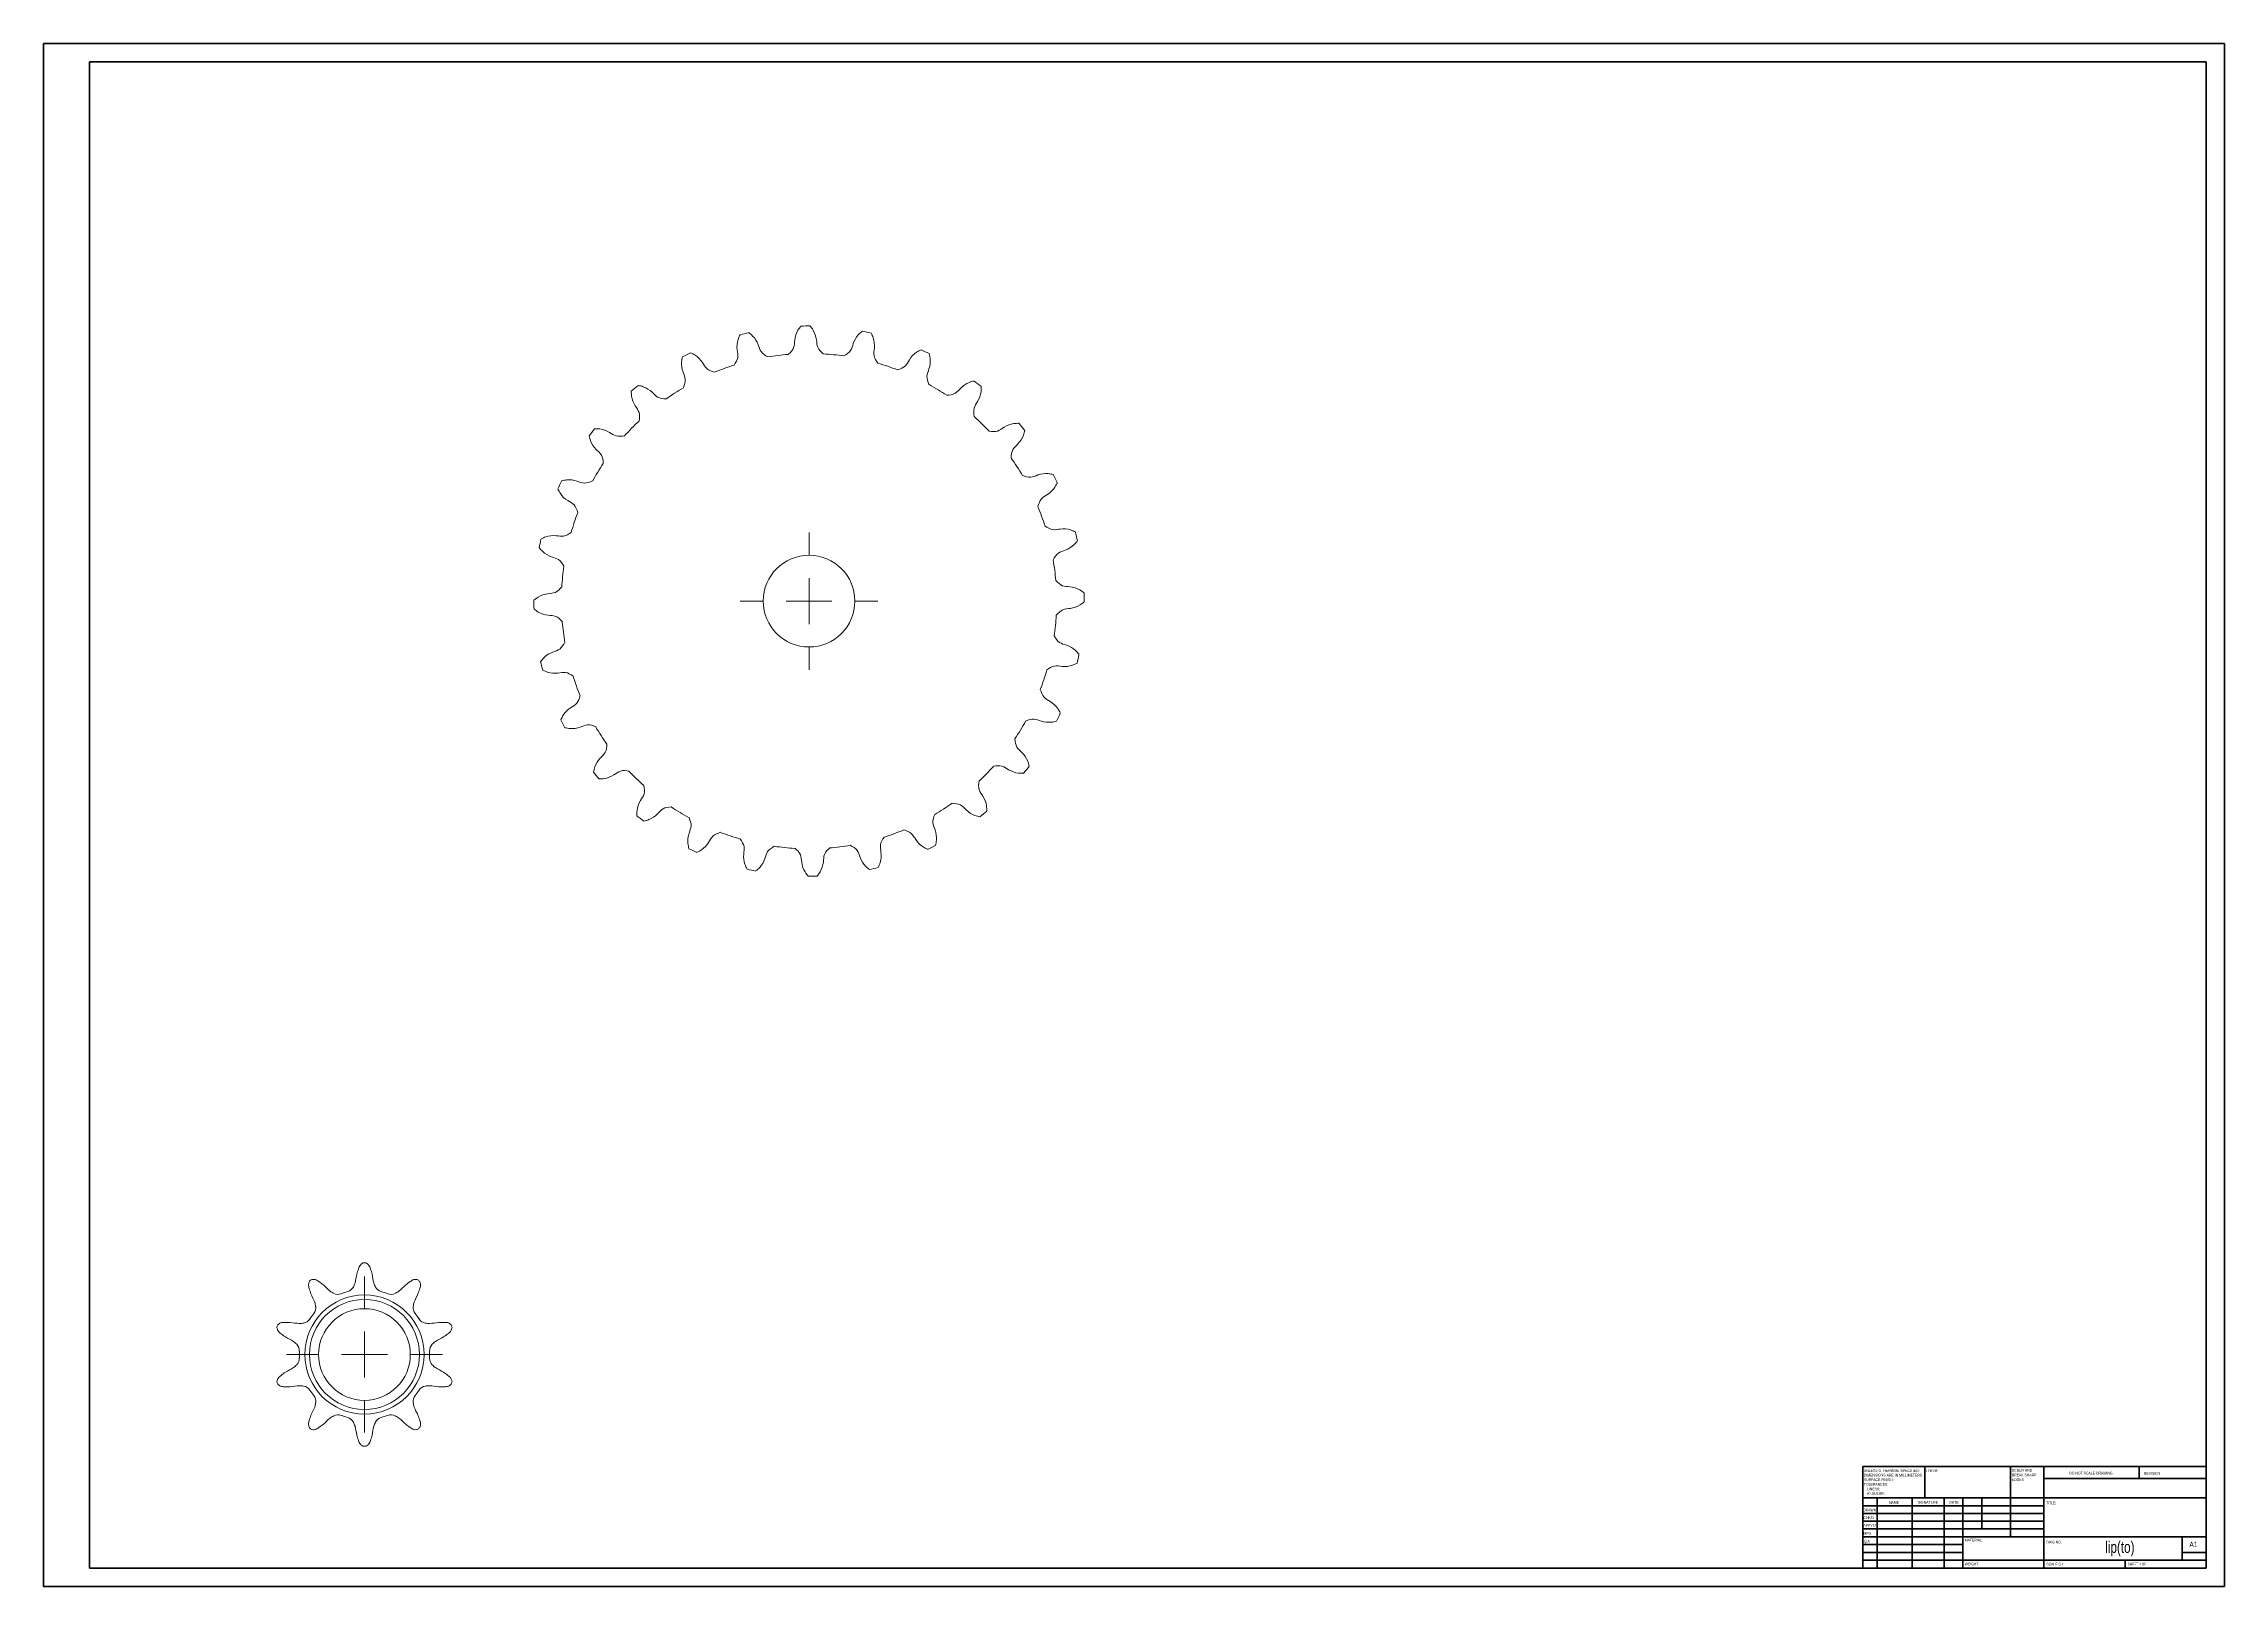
# Model space of a CAD drawing. Header units: millimetres. Extents: x 0 to 1189, y 0 to 841.
import ezdxf

# ---------------------------------------------------------------- set-up
doc = ezdxf.new("R2010")
doc.units = ezdxf.units.MM
doc.styles.add('SLDTEXTSTYLE0', font='TXT', dxfattribs={"width": 0.75})
doc.styles.add('SLDTEXTSTYLE1', font='TXT', dxfattribs={"width": 0.6875})

# ---------------------------------------------------------------- blocks, each defined once
blk = doc.blocks.new('SW_NOTE_0')
at = {"color": 0, "linetype": 'Continuous', "lineweight": 0, "char_height": 1.5, "attachment_point": 1, "style": 'SLDTEXTSTYLE0'}
for s, insert in [('DEBUR AND', (0, 1.9)), ('BREAK SHARP', (0, -0.6)), ('EDGES', (0, -3.1))]:
    blk.add_mtext(s, dxfattribs=dict(at, insert=insert))
blk = doc.blocks.new('SW_NOTE_1')
at = {"color": 0, "linetype": 'Continuous', "lineweight": 0, "char_height": 1.5, "attachment_point": 1, "style": 'SLDTEXTSTYLE0'}
for s, insert in [('UNLESS OTHERWISE SPECIFIED:', (0, 1.9)), ('TOLERANCES:', (0, -5.6)), ('DIMENSIONS ARE IN MILLIMETERS', (0, -0.6)), ('SURFACE FINISH:', (0, -3.1)), ('ANGULAR:', (1.7, -10.6)), ('LINEAR:', (1.7, -8.1))]:
    blk.add_mtext(s, dxfattribs=dict(at, insert=insert))
blk = doc.blocks.new('SW_CENTERMARKSYMBOL_0')
at = {"color": 0, "linetype": 'Continuous', "lineweight": 0}
for p, q in [((0, 25), (0, 37.5)), ((0, 0), (0, 12.5)), ((-25, 0), (-37.5, 0)), ((0, 0), (-12.5, 0)), ((0, 0), (0, -12.5)), ((0, 0), (12.5, 0)), ((25, 0), (37.5, 0)), ((0, -25), (0, -37.5))]:
    blk.add_line(p, q, dxfattribs=at)
blk = doc.blocks.new('SW_CENTERMARKSYMBOL_1')
at = {"color": 0, "linetype": 'Continuous', "lineweight": 0}
for p, q in [((0, 25), (0, 42.5)), ((0, 0), (0, 12.5)), ((-25, 0), (-42.5, 0)), ((0, 0), (-12.5, 0)), ((0, 0), (0, -12.5)), ((0, 0), (12.5, 0)), ((25, 0), (42.5, 0)), ((0, -25), (0, -42.5))]:
    blk.add_line(p, q, dxfattribs=at)

msp = doc.modelspace()

# ---------------------------------------------------------------- linework, layer by layer
at = {"color": 7, "linetype": 'Continuous', "lineweight": 40}
for p, q in [((0.1, 0.2), (0.1, 841.2)), ((0.1, 841.2), (1189.1, 841.2)), ((1189.1, 0.2), (1189.1, 841.2)), ((25.1, 10.2), (25.1, 831.2)), ((25.1, 831.2), (1179.1, 831.2)), ((1179.1, 10.2), (1179.1, 831.2)), ((991.9, 65.5), (1179.1, 65.5)), ((991.9, 65.5), (991.9, 10.2)), ((1025.7, 48.5), (1025.7, 65.5)), ((1072.5, 65.5), (1072.5, 27.2)), ((1090.7, 65.5), (1090.7, 10.2)), ((1142.7, 59.1), (1142.7, 65.5)), ((1179.1, 65.5), (1179.1, 10.2)), ((1179.1, 48.5), (991.9, 48.5)), ((999.7, 48.5), (999.7, 10.2)), ((1018.9, 48.5), (1018.9, 10.2)), ((1036.3, 48.5), (1036.3, 10.2)), ((1046.5, 10.2), (1046.5, 48.5)), ((1056.9, 31.5), (1056.9, 48.5)), ((1179.1, 59.1), (1090.7, 59.1)), ((1090.7, 44.2), (991.9, 44.2)), ((1090.7, 40), (991.9, 40)), ((1090.7, 35.7), (991.9, 35.7)), ((1090.7, 31.5), (991.9, 31.5)), ((1046.5, 27.2), (991.9, 27.2)), ((1046.5, 27.2), (1179.1, 27.2)), ((1166.1, 14.5), (1166.1, 27.2)), ((1046.5, 23), (991.9, 23)), ((1046.5, 18.7), (991.9, 18.7)), ((991.9, 14.5), (1179.1, 14.5)), ((1134.9, 10.2), (1134.9, 14.5)), ((1179.1, 18.7), (1166.1, 18.7)), ((0.1, 0.2), (1189.1, 0.2)), ((25.1, 10.2), (1179.1, 10.2))]:
    msp.add_line(p, q, dxfattribs=at)
at = {"color": 7, "linetype": 'Continuous', "lineweight": 15}
for centre, radius in [((417.4, 537.3), 25), ((175, 126.6), 32.5), ((175, 126.6), 30), ((175, 126.6), 25)]:
    msp.add_circle(centre, radius, dxfattribs=at)
for centre, radius, start, end in [((417.4, 537.3), 150, 102.6855, 104.5326), ((417.4, 537.3), 150, 89.8284, 91.6755), ((417.4, 537.3), 150, 76.9712, 78.8183), ((417.4, 537.3), 150, 115.5427, 117.3897), ((417.4, 537.3), 135, 107.6342, 112.4411), ((417.4, 537.3), 135, 94.7771, 99.5839), ((417.4, 537.3), 135, 81.9199, 86.7268), ((417.4, 537.3), 135, 69.0628, 73.8697), ((417.4, 537.3), 150, 64.1141, 65.9612), ((417.4, 537.3), 150, 128.3998, 130.2469), ((417.4, 537.3), 135, 56.2056, 61.0125), ((417.4, 537.3), 150, 51.257, 53.104), ((417.4, 537.3), 135, 120.4913, 125.2982), ((417.4, 537.3), 150, 141.257, 143.104), ((417.4, 537.3), 135, 133.3485, 138.1554), ((417.4, 537.3), 135, 43.3485, 48.1554), ((417.4, 537.3), 150, 38.3998, 40.2469), ((417.4, 537.3), 135, 146.2056, 151.0125), ((417.4, 537.3), 135, 30.4913, 35.2982), ((417.4, 537.3), 150, 154.1141, 155.9612), ((417.4, 537.3), 150, 25.5427, 27.3897), ((417.4, 537.3), 135, 159.0628, 163.8697), ((417.4, 537.3), 135, 17.6342, 22.4411), ((417.4, 537.3), 150, 166.9712, 168.8183), ((417.4, 537.3), 150, 12.6855, 14.5326), ((417.4, 537.3), 135, 4.7771, 9.5839), ((417.4, 537.3), 135, 171.9199, 176.7268), ((417.4, 537.3), 150, 179.8284, 181.6755), ((417.4, 537.3), 150, 359.8284, 1.6755), ((417.4, 537.3), 135, 184.7771, 189.5839), ((417.4, 537.3), 135, 351.9199, 356.7268), ((417.4, 537.3), 150, 192.6855, 194.5326), ((417.4, 537.3), 135, 339.0628, 343.8697), ((417.4, 537.3), 150, 346.9712, 348.8183), ((417.4, 537.3), 135, 197.6342, 202.4411), ((417.4, 537.3), 150, 334.1141, 335.9612), ((417.4, 537.3), 150, 205.5427, 207.3897), ((417.4, 537.3), 135, 210.4913, 215.2982), ((417.4, 537.3), 135, 326.2056, 331.0125), ((417.4, 537.3), 150, 218.3998, 220.2469), ((417.4, 537.3), 135, 223.3485, 228.1554), ((417.4, 537.3), 135, 313.3485, 318.1554), ((417.4, 537.3), 150, 321.257, 323.104), ((417.4, 537.3), 150, 231.257, 233.104), ((417.4, 537.3), 135, 236.2056, 241.0125), ((417.4, 537.3), 135, 300.4913, 305.2982), ((417.4, 537.3), 150, 308.3998, 310.2469), ((417.4, 537.3), 135, 249.0628, 253.8697), ((417.4, 537.3), 135, 287.6342, 292.4411), ((417.4, 537.3), 150, 244.1141, 245.9612), ((417.4, 537.3), 135, 261.9199, 266.7268), ((417.4, 537.3), 135, 274.7771, 279.5839), ((417.4, 537.3), 150, 295.5427, 297.3897), ((417.4, 537.3), 150, 256.9712, 258.8183), ((417.4, 537.3), 150, 269.8284, 271.6755), ((417.4, 537.3), 150, 282.6855, 284.5326), ((175, 126.6), 50, 125.1011, 126.8989), ((175, 126.6), 50, 89.1011, 90.8989), ((175, 126.6), 50, 53.1011, 54.8989), ((160.5, 164.4), 5, 243.2246, 290.9669), ((175, 126.6), 35.5, 105.0331, 110.9669), ((164.5, 165.7), 5, 285.0331, 332.7754), ((185.5, 165.7), 5, 207.2246, 254.9669), ((175, 126.6), 35.5, 69.0331, 74.9669), ((189.5, 164.4), 5, 249.0331, 296.7754), ((175, 126.6), 50, 161.1011, 162.8989), ((141, 148.7), 5, 279.2246, 326.9669), ((175, 126.6), 35.5, 141.0331, 146.9669), ((143.5, 152.1), 5, 321.0331, 8.7754), ((206.5, 152.1), 5, 171.2246, 218.9669), ((175, 126.6), 35.5, 33.0331, 38.9669), ((209, 148.7), 5, 213.0331, 260.7754), ((175, 126.6), 50, 17.1011, 18.8989), ((134.5, 128.7), 5, 357.0331, 44.7754), ((215.5, 128.7), 5, 135.2246, 182.9669), ((134.5, 124.5), 5, 315.2246, 2.9669), ((175, 126.6), 35.5, 177.0331, 182.9669), ((175, 126.6), 35.5, 357.0331, 2.9669), ((215.5, 124.5), 5, 177.0331, 224.7754), ((175, 126.6), 50, 197.1011, 198.8989), ((141, 104.5), 5, 33.0331, 80.7754), ((175, 126.6), 35.5, 213.0331, 218.9669), ((175, 126.6), 35.5, 321.0331, 326.9669), ((209, 104.5), 5, 99.2246, 146.9669), ((175, 126.6), 50, 341.1011, 342.8989), ((143.5, 101.1), 5, 351.2246, 38.9669), ((206.5, 101.1), 5, 141.0331, 188.7754), ((175, 126.6), 50, 233.1011, 234.8989), ((160.5, 88.7), 5, 69.0331, 116.7754), ((175, 126.6), 35.5, 249.0331, 254.9669), ((164.5, 87.4), 5, 27.2246, 74.9669), ((185.5, 87.4), 5, 105.0331, 152.7754), ((175, 126.6), 35.5, 285.0331, 290.9669), ((189.5, 88.7), 5, 63.2246, 110.9669), ((175, 126.6), 50, 305.1011, 306.8989), ((175, 126.6), 50, 269.1011, 270.8989)]:
    msp.add_arc(centre, radius, start, end, dxfattribs=at)
for points, knots in [([(379.8, 682.5), (379.4, 681.7), (378.2, 679.1), (377.9, 674.8), (379.1, 669.9), (377.4, 667.4), (376.5, 666)], [0, 0, 0, 0, 0.165713, 0.492772, 0.731383, 1, 1, 1, 1]), ([(384.5, 683.7), (385.2, 683.1), (387.5, 681.3), (389.7, 677.7), (390.9, 672.8), (393.5, 671.3), (394.9, 670.5)], [0, 0, 0, 0, 0.165713, 0.492772, 0.731383, 1, 1, 1, 1]), ([(413, 687.3), (412.4, 686.5), (410.7, 684.3), (409.5, 680.2), (409.5, 675.1), (407.3, 673), (406.2, 671.9)], [0, 0, 0, 0, 0.165713, 0.492772, 0.731383, 1, 1, 1, 1]), ([(417.9, 687.3), (418.5, 686.6), (420.3, 684.4), (421.6, 680.3), (421.7, 675.3), (423.9, 673.2), (425.1, 672.1)], [0, 0, 0, 0, 0.165713, 0.492772, 0.731383, 1, 1, 1, 1]), ([(446.5, 684.5), (445.8, 683.9), (443.6, 682.1), (441.5, 678.3), (440.4, 673.4), (437.8, 671.8), (436.4, 671)], [0, 0, 0, 0, 0.165713, 0.492772, 0.731383, 1, 1, 1, 1]), ([(451.2, 683.5), (451.7, 682.6), (452.9, 680.1), (453.3, 675.8), (452.3, 670.9), (454, 668.4), (454.9, 667)], [0, 0, 0, 0, 0.165713, 0.492772, 0.731383, 1, 1, 1, 1]), ([(348.4, 670.5), (348.2, 669.6), (347.6, 666.8), (348.3, 662.6), (350.5, 658.1), (349.5, 655.2), (348.9, 653.7)], [0, 0, 0, 0, 0.165713, 0.492772, 0.731383, 1, 1, 1, 1]), ([(352.7, 672.7), (353.6, 672.3), (356.2, 671.1), (359.2, 668), (361.4, 663.5), (364.3, 662.6), (365.9, 662.1)], [0, 0, 0, 0, 0.165713, 0.492772, 0.731383, 1, 1, 1, 1]), ([(478.5, 674.3), (477.7, 673.9), (475.1, 672.6), (472.2, 669.5), (470.1, 664.9), (467.2, 663.9), (465.7, 663.4)], [0, 0, 0, 0, 0.165713, 0.492772, 0.731383, 1, 1, 1, 1]), ([(482.9, 672.3), (483.1, 671.4), (483.8, 668.6), (483.2, 664.3), (481.1, 659.8), (482.2, 656.9), (482.8, 655.4)], [0, 0, 0, 0, 0.165713, 0.492772, 0.731383, 1, 1, 1, 1]), ([(324.2, 654.9), (325.2, 654.7), (328, 654.1), (331.6, 651.7), (334.7, 647.9), (337.8, 647.6), (339.4, 647.5)], [0, 0, 0, 0, 0.165713, 0.492772, 0.731383, 1, 1, 1, 1]), ([(507.5, 657.3), (506.5, 657.1), (503.8, 656.4), (500.3, 653.9), (497.2, 650), (494.1, 649.7), (492.5, 649.5)], [0, 0, 0, 0, 0.165713, 0.492772, 0.731383, 1, 1, 1, 1]), ([(511.3, 654.3), (511.3, 653.4), (511.3, 650.5), (509.8, 646.5), (506.8, 642.5), (507.2, 639.5), (507.5, 637.9)], [0, 0, 0, 0, 0.165713, 0.492772, 0.731383, 1, 1, 1, 1]), ([(320.5, 651.8), (320.5, 650.9), (320.6, 648), (322.2, 644), (325.3, 640.2), (325, 637.1), (324.8, 635.5)], [0, 0, 0, 0, 0.165713, 0.492772, 0.731383, 1, 1, 1, 1]), ([(300.4, 631.2), (301.4, 631.2), (304.2, 631.3), (308.3, 629.8), (312.2, 626.7), (315.3, 627.2), (316.9, 627.4)], [0, 0, 0, 0, 0.165713, 0.492772, 0.731383, 1, 1, 1, 1]), ([(531.9, 634.3), (531, 634.2), (528.1, 634.2), (524.1, 632.6), (520.2, 629.4), (517.2, 629.8), (515.6, 630)], [0, 0, 0, 0, 0.165713, 0.492772, 0.731383, 1, 1, 1, 1]), ([(535, 630.5), (534.8, 629.6), (534.2, 626.8), (531.8, 623.2), (527.9, 620), (527.7, 617), (527.6, 615.4)], [0, 0, 0, 0, 0.165713, 0.492772, 0.731383, 1, 1, 1, 1]), ([(297.5, 627.4), (297.7, 626.5), (298.4, 623.7), (300.8, 620.2), (304.8, 617.1), (305.1, 614), (305.2, 612.4)], [0, 0, 0, 0, 0.165713, 0.492772, 0.731383, 1, 1, 1, 1]), ([(550.6, 606.3), (549.7, 606.5), (546.9, 607.1), (542.6, 606.5), (538.1, 604.2), (535.3, 605.3), (533.8, 605.8)], [0, 0, 0, 0, 0.165713, 0.492772, 0.731383, 1, 1, 1, 1]), ([(280.4, 598.4), (280.9, 597.6), (282.1, 595), (285.3, 592.2), (289.9, 590), (290.8, 587.1), (291.3, 585.6)], [0, 0, 0, 0, 0.165713, 0.492772, 0.731383, 1, 1, 1, 1]), ([(282.5, 602.8), (283.4, 603.1), (286.2, 603.7), (290.4, 603.1), (295, 601), (297.8, 602.2), (299.3, 602.8)], [0, 0, 0, 0, 0.165713, 0.492772, 0.731383, 1, 1, 1, 1]), ([(552.8, 602), (552.4, 601.2), (551.2, 598.6), (548, 595.6), (543.6, 593.4), (542.7, 590.4), (542.2, 588.9)], [0, 0, 0, 0, 0.165713, 0.492772, 0.731383, 1, 1, 1, 1]), ([(271.3, 571.2), (272.1, 571.6), (274.7, 572.9), (279, 573.2), (283.9, 572.2), (286.4, 573.9), (287.7, 574.8)], [0, 0, 0, 0, 0.165713, 0.492772, 0.731383, 1, 1, 1, 1]), ([(562.6, 575), (561.8, 575.4), (559.2, 576.6), (554.9, 576.9), (550, 575.7), (547.4, 577.4), (546.1, 578.2)], [0, 0, 0, 0, 0.165713, 0.492772, 0.731383, 1, 1, 1, 1]), ([(270.3, 566.4), (270.9, 565.7), (272.7, 563.5), (276.4, 561.4), (281.3, 560.3), (282.9, 557.7), (283.8, 556.3)], [0, 0, 0, 0, 0.165713, 0.492772, 0.731383, 1, 1, 1, 1]), ([(563.8, 570.3), (563.2, 569.5), (561.4, 567.3), (557.7, 565.1), (552.9, 563.9), (551.3, 561.2), (550.5, 559.8)], [0, 0, 0, 0, 0.165713, 0.492772, 0.731383, 1, 1, 1, 1]), ([(567.4, 541.7), (566.6, 542.3), (564.4, 544.1), (560.2, 545.3), (555.2, 545.2), (553.1, 547.4), (552, 548.6)], [0, 0, 0, 0, 0.165713, 0.492772, 0.731383, 1, 1, 1, 1]), ([(267.4, 537.8), (268.2, 538.4), (270.4, 540.2), (274.5, 541.5), (279.5, 541.6), (281.5, 543.9), (282.6, 545.1)], [0, 0, 0, 0, 0.165713, 0.492772, 0.731383, 1, 1, 1, 1]), ([(567.4, 536.9), (566.7, 536.3), (564.5, 534.5), (560.4, 533.2), (555.4, 533.1), (553.3, 530.8), (552.2, 529.6)], [0, 0, 0, 0, 0.165713, 0.492772, 0.731383, 1, 1, 1, 1]), ([(267.5, 533), (268.2, 532.4), (270.5, 530.6), (274.6, 529.4), (279.6, 529.5), (281.8, 527.3), (282.9, 526.1)], [0, 0, 0, 0, 0.165713, 0.492772, 0.731383, 1, 1, 1, 1]), ([(271.1, 504.4), (271.7, 505.2), (273.4, 507.4), (277.1, 509.6), (282, 510.8), (283.5, 513.5), (284.3, 514.9)], [0, 0, 0, 0, 0.165713, 0.492772, 0.731383, 1, 1, 1, 1]), ([(564.6, 508.3), (564, 509), (562.2, 511.2), (558.4, 513.3), (553.5, 514.4), (551.9, 517), (551.1, 518.4)], [0, 0, 0, 0, 0.165713, 0.492772, 0.731383, 1, 1, 1, 1]), ([(272.2, 499.7), (273.1, 499.3), (275.7, 498.1), (280, 497.8), (284.8, 499), (287.4, 497.3), (288.8, 496.4)], [0, 0, 0, 0, 0.165713, 0.492772, 0.731383, 1, 1, 1, 1]), ([(563.6, 503.5), (562.7, 503.1), (560.2, 501.8), (555.9, 501.4), (551, 502.5), (548.4, 500.8), (547.1, 499.8)], [0, 0, 0, 0, 0.165713, 0.492772, 0.731383, 1, 1, 1, 1]), ([(554.4, 476.2), (554, 477.1), (552.7, 479.6), (549.5, 482.5), (545, 484.7), (544, 487.6), (543.5, 489.1)], [0, 0, 0, 0, 0.165713, 0.492772, 0.731383, 1, 1, 1, 1]), ([(282.1, 472.7), (282.5, 473.5), (283.7, 476.1), (286.8, 479.1), (291.3, 481.3), (292.2, 484.3), (292.6, 485.8)], [0, 0, 0, 0, 0.165713, 0.492772, 0.731383, 1, 1, 1, 1]), ([(284.2, 468.3), (285.2, 468.1), (288, 467.5), (292.2, 468.2), (296.7, 470.5), (299.6, 469.4), (301.1, 468.8)], [0, 0, 0, 0, 0.165713, 0.492772, 0.731383, 1, 1, 1, 1]), ([(552.4, 471.9), (551.4, 471.6), (548.7, 471), (544.4, 471.5), (539.9, 473.6), (537, 472.5), (535.5, 471.9)], [0, 0, 0, 0, 0.165713, 0.492772, 0.731383, 1, 1, 1, 1]), ([(299.9, 444.2), (300.1, 445.1), (300.7, 447.9), (303, 451.5), (306.9, 454.7), (307.1, 457.7), (307.2, 459.3)], [0, 0, 0, 0, 0.165713, 0.492772, 0.731383, 1, 1, 1, 1]), ([(537.4, 447.3), (537.2, 448.2), (536.5, 451), (534, 454.5), (530.1, 457.6), (529.8, 460.6), (529.6, 462.3)], [0, 0, 0, 0, 0.165713, 0.492772, 0.731383, 1, 1, 1, 1]), ([(302.9, 440.4), (303.9, 440.4), (306.7, 440.5), (310.7, 442.1), (314.6, 445.3), (317.6, 444.9), (319.2, 444.7)], [0, 0, 0, 0, 0.165713, 0.492772, 0.731383, 1, 1, 1, 1]), ([(534.4, 443.5), (533.5, 443.5), (530.6, 443.4), (526.6, 444.9), (522.6, 448), (519.6, 447.5), (518, 447.3)], [0, 0, 0, 0, 0.165713, 0.492772, 0.731383, 1, 1, 1, 1]), ([(323.5, 420.3), (323.5, 421.3), (323.5, 424.2), (325, 428.2), (328.1, 432.2), (327.6, 435.2), (327.4, 436.8)], [0, 0, 0, 0, 0.165713, 0.492772, 0.731383, 1, 1, 1, 1]), ([(514.3, 422.9), (514.3, 423.8), (514.3, 426.7), (512.7, 430.6), (509.5, 434.5), (509.9, 437.6), (510.1, 439.2)], [0, 0, 0, 0, 0.165713, 0.492772, 0.731383, 1, 1, 1, 1]), ([(327.4, 417.4), (328.3, 417.6), (331.1, 418.3), (334.6, 420.7), (337.7, 424.7), (340.7, 425), (342.3, 425.2)], [0, 0, 0, 0, 0.165713, 0.492772, 0.731383, 1, 1, 1, 1]), ([(351.9, 402.4), (351.7, 403.3), (351, 406.1), (351.6, 410.4), (353.7, 414.9), (352.6, 417.8), (352, 419.3)], [0, 0, 0, 0, 0.165713, 0.492772, 0.731383, 1, 1, 1, 1]), ([(486.4, 404.2), (486.6, 405.1), (487.2, 407.9), (486.5, 412.1), (484.3, 416.6), (485.4, 419.5), (485.9, 421)], [0, 0, 0, 0, 0.165713, 0.492772, 0.731383, 1, 1, 1, 1]), ([(510.6, 419.8), (509.7, 420), (506.9, 420.6), (503.3, 423), (500.1, 426.8), (497, 427), (495.4, 427.2)], [0, 0, 0, 0, 0.165713, 0.492772, 0.731383, 1, 1, 1, 1]), ([(356.3, 400.4), (357.2, 400.8), (359.7, 402), (362.6, 405.2), (364.7, 409.8), (367.6, 410.7), (369.2, 411.3)], [0, 0, 0, 0, 0.165713, 0.492772, 0.731383, 1, 1, 1, 1]), ([(383.6, 391.2), (383.2, 392.1), (381.9, 394.6), (381.5, 398.9), (382.6, 403.8), (380.8, 406.3), (379.9, 407.7)], [0, 0, 0, 0, 0.165713, 0.492772, 0.731383, 1, 1, 1, 1]), ([(455.1, 392.1), (455.5, 393), (456.7, 395.6), (456.9, 399.9), (455.8, 404.8), (457.4, 407.3), (458.3, 408.7)], [0, 0, 0, 0, 0.165713, 0.492772, 0.731383, 1, 1, 1, 1]), ([(482.1, 402), (481.2, 402.4), (478.7, 403.6), (475.7, 406.7), (473.4, 411.2), (470.5, 412.1), (469, 412.6)], [0, 0, 0, 0, 0.165713, 0.492772, 0.731383, 1, 1, 1, 1]), ([(388.3, 390.2), (389.1, 390.8), (391.3, 392.6), (393.4, 396.3), (394.4, 401.3), (397.1, 402.8), (398.4, 403.7)], [0, 0, 0, 0, 0.165713, 0.492772, 0.731383, 1, 1, 1, 1]), ([(417, 387.3), (416.4, 388.1), (414.6, 390.3), (413.2, 394.4), (413.2, 399.4), (410.9, 401.5), (409.7, 402.6)], [0, 0, 0, 0, 0.165713, 0.492772, 0.731383, 1, 1, 1, 1]), ([(421.8, 387.4), (422.4, 388.2), (424.1, 390.4), (425.4, 394.5), (425.3, 399.6), (427.5, 401.7), (428.7, 402.8)], [0, 0, 0, 0, 0.165713, 0.492772, 0.731383, 1, 1, 1, 1]), ([(450.4, 391), (449.6, 391.6), (447.4, 393.3), (445.2, 397), (444, 401.9), (441.3, 403.4), (439.9, 404.2)], [0, 0, 0, 0, 0.165713, 0.492772, 0.731383, 1, 1, 1, 1]), ([(145, 166.6), (145, 166.5), (144.8, 166), (144.3, 164.6), (145, 162.3), (145.9, 159), (147.8, 156), (148.3, 153.6), (148.4, 152.8)], [-0.004717, -0.004717, -0.004717, -0.004717, 0.0001182, 0.1056832, 0.2431269, 0.4218672, 0.7190067, 0.8598173, 0.8598173, 0.8598173, 0.8598173]), ([(146.3, 167.5), (146.3, 167.5), (146.9, 167.5), (148.4, 167.6), (150.4, 166.2), (153.2, 164.3), (155.4, 161.6), (157.6, 160.3), (158.3, 160)], [-0.004717, -0.004717, -0.004717, -0.004717, 0.0001182, 0.1056832, 0.2431269, 0.4218672, 0.7190067, 0.8598173, 0.8598173, 0.8598173, 0.8598173]), ([(174.2, 176.6), (174.2, 176.6), (173.7, 176.2), (172.5, 175.4), (171.7, 173.1), (170.5, 169.9), (170.3, 166.4), (169.3, 164.1), (169, 163.4)], [-0.004717, -0.004717, -0.004717, -0.004717, 0.0001182, 0.1056832, 0.2431269, 0.4218672, 0.7190067, 0.8598173, 0.8598173, 0.8598173, 0.8598173]), ([(175.8, 176.6), (175.8, 176.6), (176.3, 176.2), (177.6, 175.4), (178.4, 173.1), (179.5, 169.9), (179.7, 166.4), (180.7, 164.1), (181.1, 163.4)], [-0.004717, -0.004717, -0.004717, -0.004717, 0.0001182, 0.1056832, 0.2431269, 0.4218672, 0.7190067, 0.8598173, 0.8598173, 0.8598173, 0.8598173]), ([(203.8, 167.5), (203.7, 167.5), (203.1, 167.5), (201.7, 167.6), (199.7, 166.2), (196.9, 164.3), (194.6, 161.6), (192.5, 160.3), (191.8, 160)], [-0.004717, -0.004717, -0.004717, -0.004717, 0.0001182, 0.1056832, 0.2431269, 0.4218672, 0.7190067, 0.8598173, 0.8598173, 0.8598173, 0.8598173]), ([(205, 166.6), (205.1, 166.5), (205.3, 166), (205.8, 164.6), (205.1, 162.3), (204.1, 159), (202.2, 156), (201.7, 153.6), (201.6, 152.8)], [-0.004717, -0.004717, -0.004717, -0.004717, 0.0001182, 0.1056832, 0.2431269, 0.4218672, 0.7190067, 0.8598173, 0.8598173, 0.8598173, 0.8598173]), ([(127.7, 142.8), (127.7, 142.8), (128.2, 143.2), (129.3, 144.1), (131.8, 144.1), (135.2, 144.2), (138.6, 143.4), (141.1, 143.6), (141.8, 143.7)], [-0.004717, -0.004717, -0.004717, -0.004717, 0.0001182, 0.1056832, 0.2431269, 0.4218672, 0.7190067, 0.8598173, 0.8598173, 0.8598173, 0.8598173]), ([(222.3, 142.8), (222.3, 142.8), (221.8, 143.2), (220.7, 144.1), (218.3, 144.1), (214.9, 144.2), (211.4, 143.4), (209, 143.6), (208.2, 143.7)], [-0.004717, -0.004717, -0.004717, -0.004717, 0.0001182, 0.1056832, 0.2431269, 0.4218672, 0.7190067, 0.8598173, 0.8598173, 0.8598173, 0.8598173]), ([(127.2, 141.3), (127.2, 141.3), (127.4, 140.7), (127.8, 139.3), (129.7, 137.8), (132.4, 135.7), (135.7, 134.4), (137.5, 132.8), (138.1, 132.2)], [-0.004717, -0.004717, -0.004717, -0.004717, 0.0001182, 0.1056832, 0.2431269, 0.4218672, 0.7190067, 0.8598173, 0.8598173, 0.8598173, 0.8598173]), ([(222.8, 141.3), (222.8, 141.3), (222.6, 140.7), (222.3, 139.3), (220.3, 137.8), (217.6, 135.7), (214.3, 134.4), (212.5, 132.8), (212, 132.2)], [-0.004717, -0.004717, -0.004717, -0.004717, 0.0001182, 0.1056832, 0.2431269, 0.4218672, 0.7190067, 0.8598173, 0.8598173, 0.8598173, 0.8598173]), ([(127.2, 111.9), (127.2, 111.9), (127.4, 112.5), (127.8, 113.9), (129.7, 115.4), (132.4, 117.5), (135.7, 118.8), (137.5, 120.4), (138.1, 121)], [-0.004717, -0.004717, -0.004717, -0.004717, 0.0001182, 0.1056832, 0.2431269, 0.4218672, 0.7190067, 0.8598173, 0.8598173, 0.8598173, 0.8598173]), ([(222.8, 111.9), (222.8, 111.9), (222.6, 112.5), (222.3, 113.9), (220.3, 115.4), (217.6, 117.5), (214.3, 118.8), (212.5, 120.4), (212, 121)], [-0.004717, -0.004717, -0.004717, -0.004717, 0.0001182, 0.1056832, 0.2431269, 0.4218672, 0.7190067, 0.8598173, 0.8598173, 0.8598173, 0.8598173]), ([(127.7, 110.4), (127.7, 110.4), (128.2, 110), (129.3, 109.1), (131.8, 109), (135.2, 108.9), (138.6, 109.8), (141.1, 109.5), (141.8, 109.4)], [-0.004717, -0.004717, -0.004717, -0.004717, 0.0001182, 0.1056832, 0.2431269, 0.4218672, 0.7190067, 0.8598173, 0.8598173, 0.8598173, 0.8598173]), ([(222.3, 110.4), (222.3, 110.4), (221.8, 110), (220.7, 109.1), (218.3, 109), (214.9, 108.9), (211.4, 109.8), (209, 109.5), (208.2, 109.4)], [-0.004717, -0.004717, -0.004717, -0.004717, 0.0001182, 0.1056832, 0.2431269, 0.4218672, 0.7190067, 0.8598173, 0.8598173, 0.8598173, 0.8598173]), ([(145, 86.6), (145, 86.6), (144.8, 87.2), (144.3, 88.5), (145, 90.9), (145.9, 94.2), (147.8, 97.1), (148.3, 99.5), (148.4, 100.3)], [-0.004717, -0.004717, -0.004717, -0.004717, 0.0001182, 0.1056832, 0.2431269, 0.4218672, 0.7190067, 0.8598173, 0.8598173, 0.8598173, 0.8598173]), ([(205, 86.6), (205.1, 86.6), (205.3, 87.2), (205.8, 88.5), (205.1, 90.9), (204.1, 94.2), (202.2, 97.1), (201.7, 99.5), (201.6, 100.3)], [-0.004717, -0.004717, -0.004717, -0.004717, 0.0001182, 0.1056832, 0.2431269, 0.4218672, 0.7190067, 0.8598173, 0.8598173, 0.8598173, 0.8598173]), ([(146.3, 85.7), (146.3, 85.7), (146.9, 85.6), (148.4, 85.6), (150.4, 87), (153.2, 88.9), (155.4, 91.6), (157.6, 92.8), (158.3, 93.2)], [-0.004717, -0.004717, -0.004717, -0.004717, 0.0001182, 0.1056832, 0.2431269, 0.4218672, 0.7190067, 0.8598173, 0.8598173, 0.8598173, 0.8598173]), ([(174.2, 76.6), (174.2, 76.6), (173.7, 76.9), (172.5, 77.7), (171.7, 80), (170.5, 83.2), (170.3, 86.8), (169.3, 89), (169, 89.7)], [-0.004717, -0.004717, -0.004717, -0.004717, 0.0001182, 0.1056832, 0.2431269, 0.4218672, 0.7190067, 0.8598173, 0.8598173, 0.8598173, 0.8598173]), ([(175.8, 76.6), (175.8, 76.6), (176.3, 76.9), (177.6, 77.7), (178.4, 80), (179.5, 83.2), (179.7, 86.8), (180.7, 89), (181.1, 89.7)], [-0.004717, -0.004717, -0.004717, -0.004717, 0.0001182, 0.1056832, 0.2431269, 0.4218672, 0.7190067, 0.8598173, 0.8598173, 0.8598173, 0.8598173]), ([(203.8, 85.7), (203.7, 85.7), (203.1, 85.6), (201.7, 85.6), (199.7, 87), (196.9, 88.9), (194.6, 91.6), (192.5, 92.8), (191.8, 93.2)], [-0.004717, -0.004717, -0.004717, -0.004717, 0.0001182, 0.1056832, 0.2431269, 0.4218672, 0.7190067, 0.8598173, 0.8598173, 0.8598173, 0.8598173])]:
    msp.add_open_spline(points, degree=3, knots=knots, dxfattribs=at)

# ---------------------------------------------------------------- block references
at = {"color": 7, "linetype": 'Continuous', "lineweight": 0}
for name, p in [('SW_CENTERMARKSYMBOL_0', (417.4, 537.3)), ('SW_CENTERMARKSYMBOL_1', (175, 126.6)), ('SW_NOTE_1', (992.5, 62.2)), ('SW_NOTE_0', (1073.2, 62.3))]:
    msp.add_blockref(name, p, dxfattribs=at)

# ---------------------------------------------------------------- texts
for s, insert, char_height, attachment_point, style in [('FINISH:', (1026.3, 64.1), 1.5, 1, 'SLDTEXTSTYLE0'), ('DO NOT SCALE DRAWING', (1104.5, 62.7), 1.5, 1, 'SLDTEXTSTYLE0'), ('REVISION', (1145.2, 62.5), 1.5, 1, 'SLDTEXTSTYLE0'), ('DRAWN', (992.1, 42.6), 1.5, 1, 'SLDTEXTSTYLE0'), ("CHK'D", (992.3, 38.4), 1.5, 1, 'SLDTEXTSTYLE0'), ('NAME', (1006.2, 46.7), 1.5, 1, 'SLDTEXTSTYLE0'), ('SIGNATURE', (1021.9, 46.8), 1.5, 1, 'SLDTEXTSTYLE0'), ('DATE', (1039.1, 46.8), 1.5, 1, 'SLDTEXTSTYLE0'), ('TITLE:', (1091.8, 46.5), 1.5, 1, 'SLDTEXTSTYLE0'), ("APPV'D", (992.3, 34.3), 1.5, 1, 'SLDTEXTSTYLE0'), ('MFG', (992.3, 29.9), 1.5, 1, 'SLDTEXTSTYLE0'), ('Q.A', (992.5, 25.6), 1.5, 1, 'SLDTEXTSTYLE0'), ('MATERIAL:', (1047.5, 26.2), 1.5, 1, 'SLDTEXTSTYLE0'), ('DWG NO.', (1092, 25.1), 1.5, 1, 'SLDTEXTSTYLE0'), ('lip(to)', (1132.1, 24.8), 6.35, 2, 'SLDTEXTSTYLE0'), ('A1', (1170, 24.5), 2.91, 1, 'SLDTEXTSTYLE0'), ('WEIGHT:', (1047.5, 13.2), 1.5, 1, 'SLDTEXTSTYLE0'), ('SCALE:5:1', (1092, 13.1), 1.5, 1, 'SLDTEXTSTYLE0'), ('SHEET 1 OF 1', (1136.4, 13.1), 1.5, 1, 'SLDTEXTSTYLE1')]:
    msp.add_mtext(s, dxfattribs=dict(at, insert=insert, char_height=char_height, attachment_point=attachment_point, style=style))

doc.saveas('drawing.dxf')
